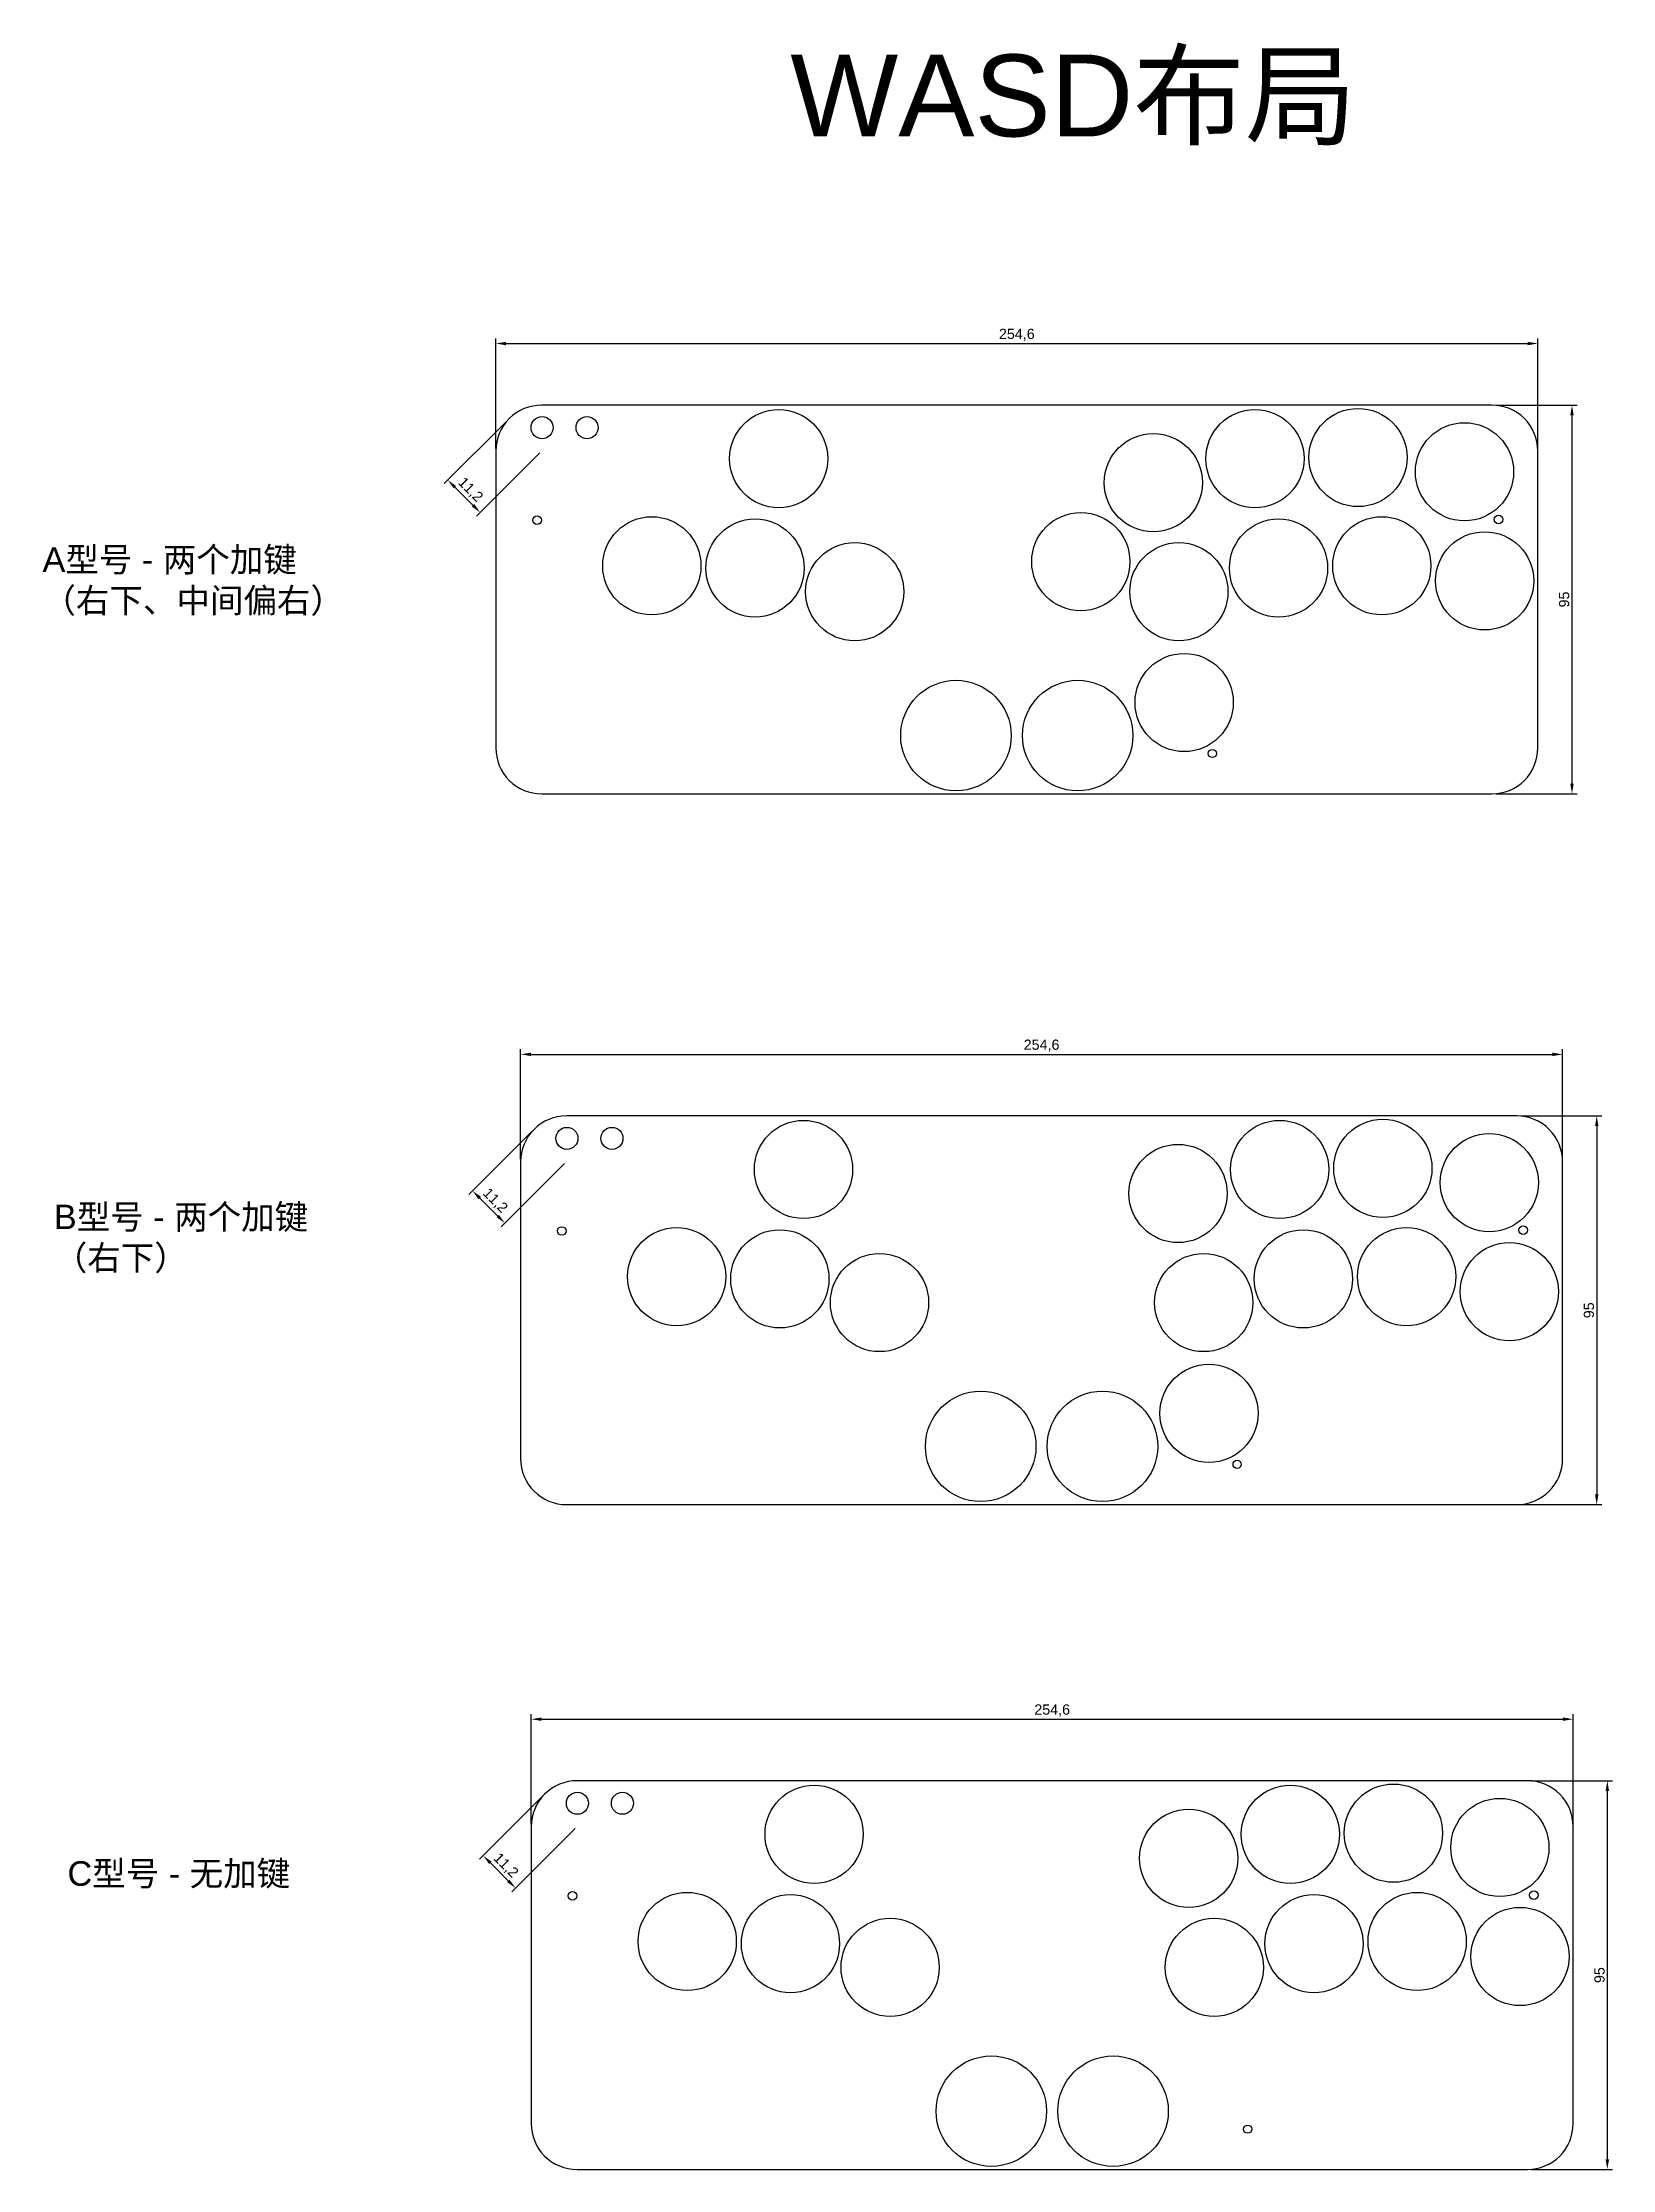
# Model space of a CAD drawing. Header units: millimetres. Extents: x 737 to 2517, y 1459 to 1993.
# Drawn here: x 2133 to 2517, y 1465 to 1985 of the extents above; entities that cross this region are included whole.
import ezdxf

# ---------------------------------------------------------------- set-up
doc = ezdxf.new("R2010")
doc.units = ezdxf.units.MM
doc.layers.add('01 外壳', color=7, linetype='Continuous')
doc.layers.add('挖孔', color=7, linetype='Continuous')
doc.styles.get("Standard").update_dxf_attribs({"font": 'Arial.ttf'})
doc.dimstyles.new('ISO-25', dxfattribs={"dimtxt": 2.5, "dimasz": 2.5, "dimexe": 1.25, "dimexo": 0.625, "dimtad": 1, "dimtxsty": 'Standard', "dimcen": 2.5, "dimadec": 0, "dimazin": 0, "dimtfac": 1, "dimtmove": 0, "dimatfit": 3, "dimfxl": 1, "dimarcsym": 0})

msp = doc.modelspace()

# ---------------------------------------------------------------- texts
at = {"attachment_point": 1}
for s, width, heights, insert, char_height in [('\\pxqc;{\\fArial Unicode MS|b0|i0|c134|p0;WASD布局}', 162.61516, [53.827], (2303.75, 1982.133), 20), ('\\pxql;{\\fArial Unicode MS|b0|i0|c134|p0;A型号 - 两个加键\\P（右下、中间偏右）}', 95.29189, [48.146], (2133.142, 1861.714), 6), ('\\pxql;{\\fArial Unicode MS|b0|i0|c134|p0;B型号 - 两个加键\\P（右下）}', 95.29189, [48.146], (2135.914, 1701.068), 6), ('\\pxql;{\\fArial Unicode MS|b0|i0|c134|p0;C型号 - 无加键}', 95.29189, [48.146], (2139.247, 1540.6), 6)]:
    msp.add_mtext_dynamic_manual_height_columns(s, width=width, gutter_width=12.5, heights=heights, dxfattribs=dict(at, insert=insert, char_height=char_height))

# ---------------------------------------------------------------- blocks, each defined once
blk = doc.blocks.new('*D58')
at = {"color": 0, "lineweight": -2, "transparency": 16777216}
for p, q in [((2488.34, 1896.46), (2508.12, 1896.46)), ((2506.87, 1893.96), (2506.87, 1803.96)), ((2488.34, 1801.46), (2508.12, 1801.46))]:
    blk.add_line(p, q, dxfattribs=at)
at = {"color": 0, "transparency": 16777216}
for points in [[(2506.45, 1893.96), (2507.28, 1893.96), (2506.87, 1896.46)], [(2506.45, 1803.96), (2507.28, 1803.96), (2506.87, 1801.46)]]:
    blk.add_solid(points, dxfattribs=at)
at = {"layer": 'Defpoints', "color": 0, "transparency": 16777216}
for p in [(2487.72, 1896.46), (2487.72, 1801.46), (2506.87, 1801.46)]:
    blk.add_point(p, dxfattribs=at)
at = {"color": 0, "transparency": 16777216, "insert": (2504.96, 1848.96), "char_height": 2.5, "attachment_point": 5, "rotation": 90}
blk.add_mtext('95', dxfattribs=at)
blk = doc.blocks.new('*D61')
at = {"color": 0, "lineweight": -2, "transparency": 16777216}
for p, q in [((2246.76, 1892.74), (2231.29, 1877.27)), ((2254.68, 1884.82), (2239.21, 1869.35)), ((2233.94, 1876.39), (2238.32, 1872))]:
    blk.add_line(p, q, dxfattribs=at)
at = {"color": 0, "transparency": 16777216}
for points in [[(2234.23, 1876.68), (2233.64, 1876.09), (2232.17, 1878.15)], [(2238.62, 1872.3), (2238.03, 1871.71), (2240.09, 1870.24)]]:
    blk.add_solid(points, dxfattribs=at)
at = {"layer": 'Defpoints', "color": 0, "transparency": 16777216}
for p in [(2247.2, 1893.18), (2255.12, 1885.26), (2240.09, 1870.24)]:
    blk.add_point(p, dxfattribs=at)
at = {"color": 0, "transparency": 16777216, "insert": (2237.64, 1875.7), "char_height": 2.5, "attachment_point": 5, "rotation": 315}
blk.add_mtext('11,2', dxfattribs=at)
blk = doc.blocks.new('*D62')
at = {"color": 0, "lineweight": -2, "transparency": 16777216}
for p, q in [((2243.92, 1885.89), (2243.92, 1912.76)), ((2246.42, 1911.51), (2496.02, 1911.51)), ((2498.52, 1885.89), (2498.52, 1912.76))]:
    blk.add_line(p, q, dxfattribs=at)
at = {"color": 0, "transparency": 16777216}
for points in [[(2246.42, 1911.93), (2246.42, 1911.09), (2243.92, 1911.51)], [(2496.02, 1911.93), (2496.02, 1911.09), (2498.52, 1911.51)]]:
    blk.add_solid(points, dxfattribs=at)
at = {"layer": 'Defpoints', "color": 0, "transparency": 16777216}
for p in [(2498.52, 1911.51), (2243.92, 1885.26), (2498.52, 1885.26)]:
    blk.add_point(p, dxfattribs=at)
at = {"color": 0, "transparency": 16777216, "insert": (2371.22, 1913.64), "char_height": 2.5, "attachment_point": 5}
blk.add_mtext('254,6', dxfattribs=at)
blk = doc.blocks.new('*D59')
at = {"color": 0, "lineweight": -2, "transparency": 16777216}
for p, q in [((2494.4, 1722.74), (2514.17, 1722.74)), ((2512.92, 1720.24), (2512.92, 1630.24)), ((2494.4, 1627.74), (2514.17, 1627.74))]:
    blk.add_line(p, q, dxfattribs=at)
at = {"color": 0, "transparency": 16777216}
for points in [[(2512.5, 1720.24), (2513.33, 1720.24), (2512.92, 1722.74)], [(2512.5, 1630.24), (2513.33, 1630.24), (2512.92, 1627.74)]]:
    blk.add_solid(points, dxfattribs=at)
at = {"layer": 'Defpoints', "color": 0, "transparency": 16777216}
for p in [(2493.77, 1722.74), (2493.77, 1627.74), (2512.92, 1627.74)]:
    blk.add_point(p, dxfattribs=at)
at = {"color": 0, "transparency": 16777216, "insert": (2511.02, 1675.24), "char_height": 2.5, "attachment_point": 5, "rotation": 90}
blk.add_mtext('95', dxfattribs=at)
blk = doc.blocks.new('*D63')
at = {"color": 0, "lineweight": -2, "transparency": 16777216}
for p, q in [((2252.81, 1719.02), (2237.34, 1703.55)), ((2260.73, 1711.1), (2245.26, 1695.63)), ((2239.99, 1702.67), (2244.38, 1698.28))]:
    blk.add_line(p, q, dxfattribs=at)
at = {"color": 0, "transparency": 16777216}
for points in [[(2240.29, 1702.96), (2239.7, 1702.37), (2238.22, 1704.44)], [(2244.67, 1698.58), (2244.08, 1697.99), (2246.14, 1696.52)]]:
    blk.add_solid(points, dxfattribs=at)
at = {"layer": 'Defpoints', "color": 0, "transparency": 16777216}
for p in [(2253.25, 1719.46), (2261.17, 1711.54), (2246.14, 1696.52)]:
    blk.add_point(p, dxfattribs=at)
at = {"color": 0, "transparency": 16777216, "insert": (2243.69, 1701.98), "char_height": 2.5, "attachment_point": 5, "rotation": 315}
blk.add_mtext('11,2', dxfattribs=at)
blk = doc.blocks.new('*D64')
at = {"color": 0, "lineweight": -2, "transparency": 16777216}
for p, q in [((2249.97, 1712.17), (2249.97, 1739.04)), ((2252.47, 1737.79), (2502.07, 1737.79)), ((2504.57, 1712.17), (2504.57, 1739.04))]:
    blk.add_line(p, q, dxfattribs=at)
at = {"color": 0, "transparency": 16777216}
for points in [[(2252.47, 1738.21), (2252.47, 1737.38), (2249.97, 1737.79)], [(2502.07, 1738.21), (2502.07, 1737.38), (2504.57, 1737.79)]]:
    blk.add_solid(points, dxfattribs=at)
at = {"layer": 'Defpoints', "color": 0, "transparency": 16777216}
for p in [(2504.57, 1737.79), (2249.97, 1711.54), (2504.57, 1711.54)]:
    blk.add_point(p, dxfattribs=at)
at = {"color": 0, "transparency": 16777216, "insert": (2377.27, 1739.92), "char_height": 2.5, "attachment_point": 5}
blk.add_mtext('254,6', dxfattribs=at)
blk = doc.blocks.new('*D60')
at = {"color": 0, "lineweight": -2, "transparency": 16777216}
for p, q in [((2496.99, 1560.26), (2516.76, 1560.26)), ((2515.51, 1557.76), (2515.51, 1467.76)), ((2496.99, 1465.26), (2516.76, 1465.26))]:
    blk.add_line(p, q, dxfattribs=at)
at = {"color": 0, "transparency": 16777216}
for points in [[(2515.09, 1557.76), (2515.93, 1557.76), (2515.51, 1560.26)], [(2515.09, 1467.76), (2515.93, 1467.76), (2515.51, 1465.26)]]:
    blk.add_solid(points, dxfattribs=at)
at = {"layer": 'Defpoints', "color": 0, "transparency": 16777216}
for p in [(2496.36, 1560.26), (2496.36, 1465.26), (2515.51, 1465.26)]:
    blk.add_point(p, dxfattribs=at)
at = {"color": 0, "transparency": 16777216, "insert": (2513.61, 1512.76), "char_height": 2.5, "attachment_point": 5, "rotation": 90}
blk.add_mtext('95', dxfattribs=at)
blk = doc.blocks.new('*D65')
at = {"color": 0, "lineweight": -2, "transparency": 16777216}
for p, q in [((2255.4, 1556.54), (2239.93, 1541.07)), ((2263.32, 1548.62), (2247.85, 1533.15)), ((2242.59, 1540.19), (2246.97, 1535.8))]:
    blk.add_line(p, q, dxfattribs=at)
at = {"color": 0, "transparency": 16777216}
for points in [[(2242.88, 1540.48), (2242.29, 1539.89), (2240.82, 1541.95)], [(2247.26, 1536.1), (2246.67, 1535.51), (2248.74, 1534.03)]]:
    blk.add_solid(points, dxfattribs=at)
at = {"layer": 'Defpoints', "color": 0, "transparency": 16777216}
for p in [(2255.84, 1556.98), (2263.76, 1549.06), (2248.74, 1534.03)]:
    blk.add_point(p, dxfattribs=at)
at = {"color": 0, "transparency": 16777216, "insert": (2246.28, 1539.5), "char_height": 2.5, "attachment_point": 5, "rotation": 315}
blk.add_mtext('11,2', dxfattribs=at)
blk = doc.blocks.new('*D66')
at = {"color": 0, "lineweight": -2, "transparency": 16777216}
for p, q in [((2252.56, 1549.69), (2252.56, 1576.56)), ((2255.06, 1575.31), (2504.66, 1575.31)), ((2507.16, 1549.69), (2507.16, 1576.56))]:
    blk.add_line(p, q, dxfattribs=at)
at = {"color": 0, "transparency": 16777216}
for points in [[(2255.06, 1575.73), (2255.06, 1574.89), (2252.56, 1575.31)], [(2504.66, 1575.73), (2504.66, 1574.89), (2507.16, 1575.31)]]:
    blk.add_solid(points, dxfattribs=at)
at = {"layer": 'Defpoints', "color": 0, "transparency": 16777216}
for p in [(2507.16, 1575.31), (2252.56, 1549.06), (2507.16, 1549.06)]:
    blk.add_point(p, dxfattribs=at)
at = {"color": 0, "transparency": 16777216, "insert": (2379.86, 1577.44), "char_height": 2.5, "attachment_point": 5}
blk.add_mtext('254,6', dxfattribs=at)

# ---------------------------------------------------------------- dimensions: what is measured, and where the dimension line sits
for base, p1, p2, picture, middle in [((2498.518, 1911.511), (2243.918, 1885.262), (2498.518, 1885.262), '*D62', (2371.218, 1913.638)), ((2504.57, 1737.792), (2249.97, 1711.544), (2504.57, 1711.544), '*D64', (2377.27, 1739.92)), ((2507.164, 1575.309), (2252.564, 1549.061), (2507.164, 1549.061), '*D66', (2379.864, 1577.437))]:
    dim = msp.add_linear_dim(base=base, p1=p1, p2=p2, dimstyle='ISO-25')
    dim.commit()
    dim.dimension.update_dxf_attribs({"geometry": picture, "text_midpoint": middle})
for p1, p2, picture, middle in [((2247.199, 1893.182), (2255.118, 1885.262), '*D61', (2237.635, 1875.699)), ((2253.251, 1719.463), (2261.17, 1711.544), '*D63', (2243.688, 1701.981)), ((2255.845, 1556.98), (2263.764, 1549.061), '*D65', (2246.281, 1539.497))]:
    dim = msp.add_aligned_dim(p1=p1, p2=p2, distance=-21.252, dimstyle='ISO-25')
    dim.commit()
    dim.dimension.update_dxf_attribs({"geometry": picture, "text_midpoint": middle})
for base, p1, p2, picture, middle in [((2506.865, 1801.462), (2487.718, 1896.462), (2487.718, 1801.462), '*D58', (2504.964, 1848.962)), ((2512.917, 1627.744), (2493.77, 1722.744), (2493.77, 1627.744), '*D59', (2511.016, 1675.244)), ((2515.511, 1465.261), (2496.364, 1560.261), (2496.364, 1465.261), '*D60', (2513.61, 1512.761))]:
    dim = msp.add_linear_dim(base=base, p1=p1, p2=p2, angle=90, dimstyle='ISO-25')
    dim.commit()
    dim.dimension.update_dxf_attribs({"geometry": picture, "text_midpoint": middle})

# ---------------------------------------------------------------- linework, layer by layer
for points in [[(2243.918, 1812.662, 0.4142136), (2255.118, 1801.462), (2487.318, 1801.462, 0.4142136), (2498.518, 1812.662), (2498.518, 1885.262, 0.4142136), (2487.318, 1896.462), (2255.118, 1896.462, 0.4142136), (2243.918, 1885.262)], [(2249.97, 1638.944, 0.4142136), (2261.17, 1627.744), (2493.37, 1627.744, 0.4142136), (2504.57, 1638.944), (2504.57, 1711.544, 0.4142136), (2493.37, 1722.744), (2261.17, 1722.744, 0.4142136), (2249.97, 1711.544)], [(2252.564, 1476.461, 0.4142136), (2263.764, 1465.261), (2495.964, 1465.261, 0.4142136), (2507.164, 1476.461), (2507.164, 1549.061, 0.4142136), (2495.964, 1560.261), (2263.764, 1560.261, 0.4142136), (2252.564, 1549.061)]]:
    msp.add_lwpolyline(points, format="xyb", close=True)
at = {"transparency": 33554687}
for centre in [(2418.991, 1811.321), (2425.044, 1637.603), (2427.637, 1475.12)]:
    msp.add_circle(centre, 1, dxfattribs=at)
at = {"layer": '01 外壳', "transparency": 33554687}
for centre, radius in [((2255.218, 1890.962), 2.7), ((2266.218, 1890.962), 2.7), ((2313.042, 1883.375), 12), ((2429.395, 1883.375), 12), ((2454.601, 1883.654), 12), ((2480.607, 1880.161), 12), ((2404.572, 1877.505), 12), ((2254.019, 1868.343), 1.05), ((2282.037, 1857.188), 12), ((2307.265, 1856.633), 12), ((2386.85, 1858.193), 12), ((2435.172, 1856.633), 12), ((2460.399, 1857.188), 12), ((2331.618, 1850.847), 12), ((2410.819, 1850.847), 12), ((2485.527, 1853.51), 12), ((2412.109, 1823.773), 12), ((2356.346, 1815.701), 13.5), ((2386.091, 1815.701), 13.5), ((2319.094, 1709.656), 12), ((2435.447, 1709.656), 12), ((2460.653, 1709.936), 12), ((2261.27, 1717.244), 2.7), ((2272.27, 1717.244), 2.7), ((2410.624, 1703.786), 12), ((2486.659, 1706.443), 12), ((2260.072, 1694.624), 1.05), ((2288.089, 1683.47), 12), ((2313.317, 1682.914), 12), ((2441.224, 1682.914), 12), ((2466.452, 1683.47), 12), ((2491.579, 1679.792), 12), ((2337.67, 1677.128), 12), ((2416.871, 1677.128), 12), ((2418.161, 1650.054), 12), ((2362.398, 1641.982), 13.5), ((2392.143, 1641.982), 13.5), ((2463.246, 1547.453), 12), ((2263.864, 1554.761), 2.7), ((2274.864, 1554.761), 2.7), ((2321.688, 1547.173), 12), ((2438.041, 1547.173), 12), ((2489.253, 1543.96), 12), ((2413.218, 1541.303), 12), ((2262.665, 1532.141), 1.05), ((2290.683, 1520.987), 12), ((2315.911, 1520.431), 12), ((2443.817, 1520.431), 12), ((2469.045, 1520.987), 12), ((2494.173, 1517.309), 12), ((2340.264, 1514.645), 12), ((2419.465, 1514.645), 12), ((2364.992, 1479.499), 13.5), ((2394.736, 1479.499), 13.5)]:
    msp.add_circle(centre, radius, dxfattribs=at)
at = {"layer": '挖孔', "transparency": 33554687}
for centre in [(2488.908, 1868.511), (2494.96, 1694.793), (2497.554, 1532.31)]:
    msp.add_circle(centre, 1.05, dxfattribs=at)

msp.set_redraw_order([(e.dxf.handle, doc.entitydb.next_handle()) for e in msp.query("TEXT MTEXT ATTDEF DIMENSION ARC_DIMENSION")])  # texts and dimensions are drawn at this point

doc.saveas('drawing.dxf')
